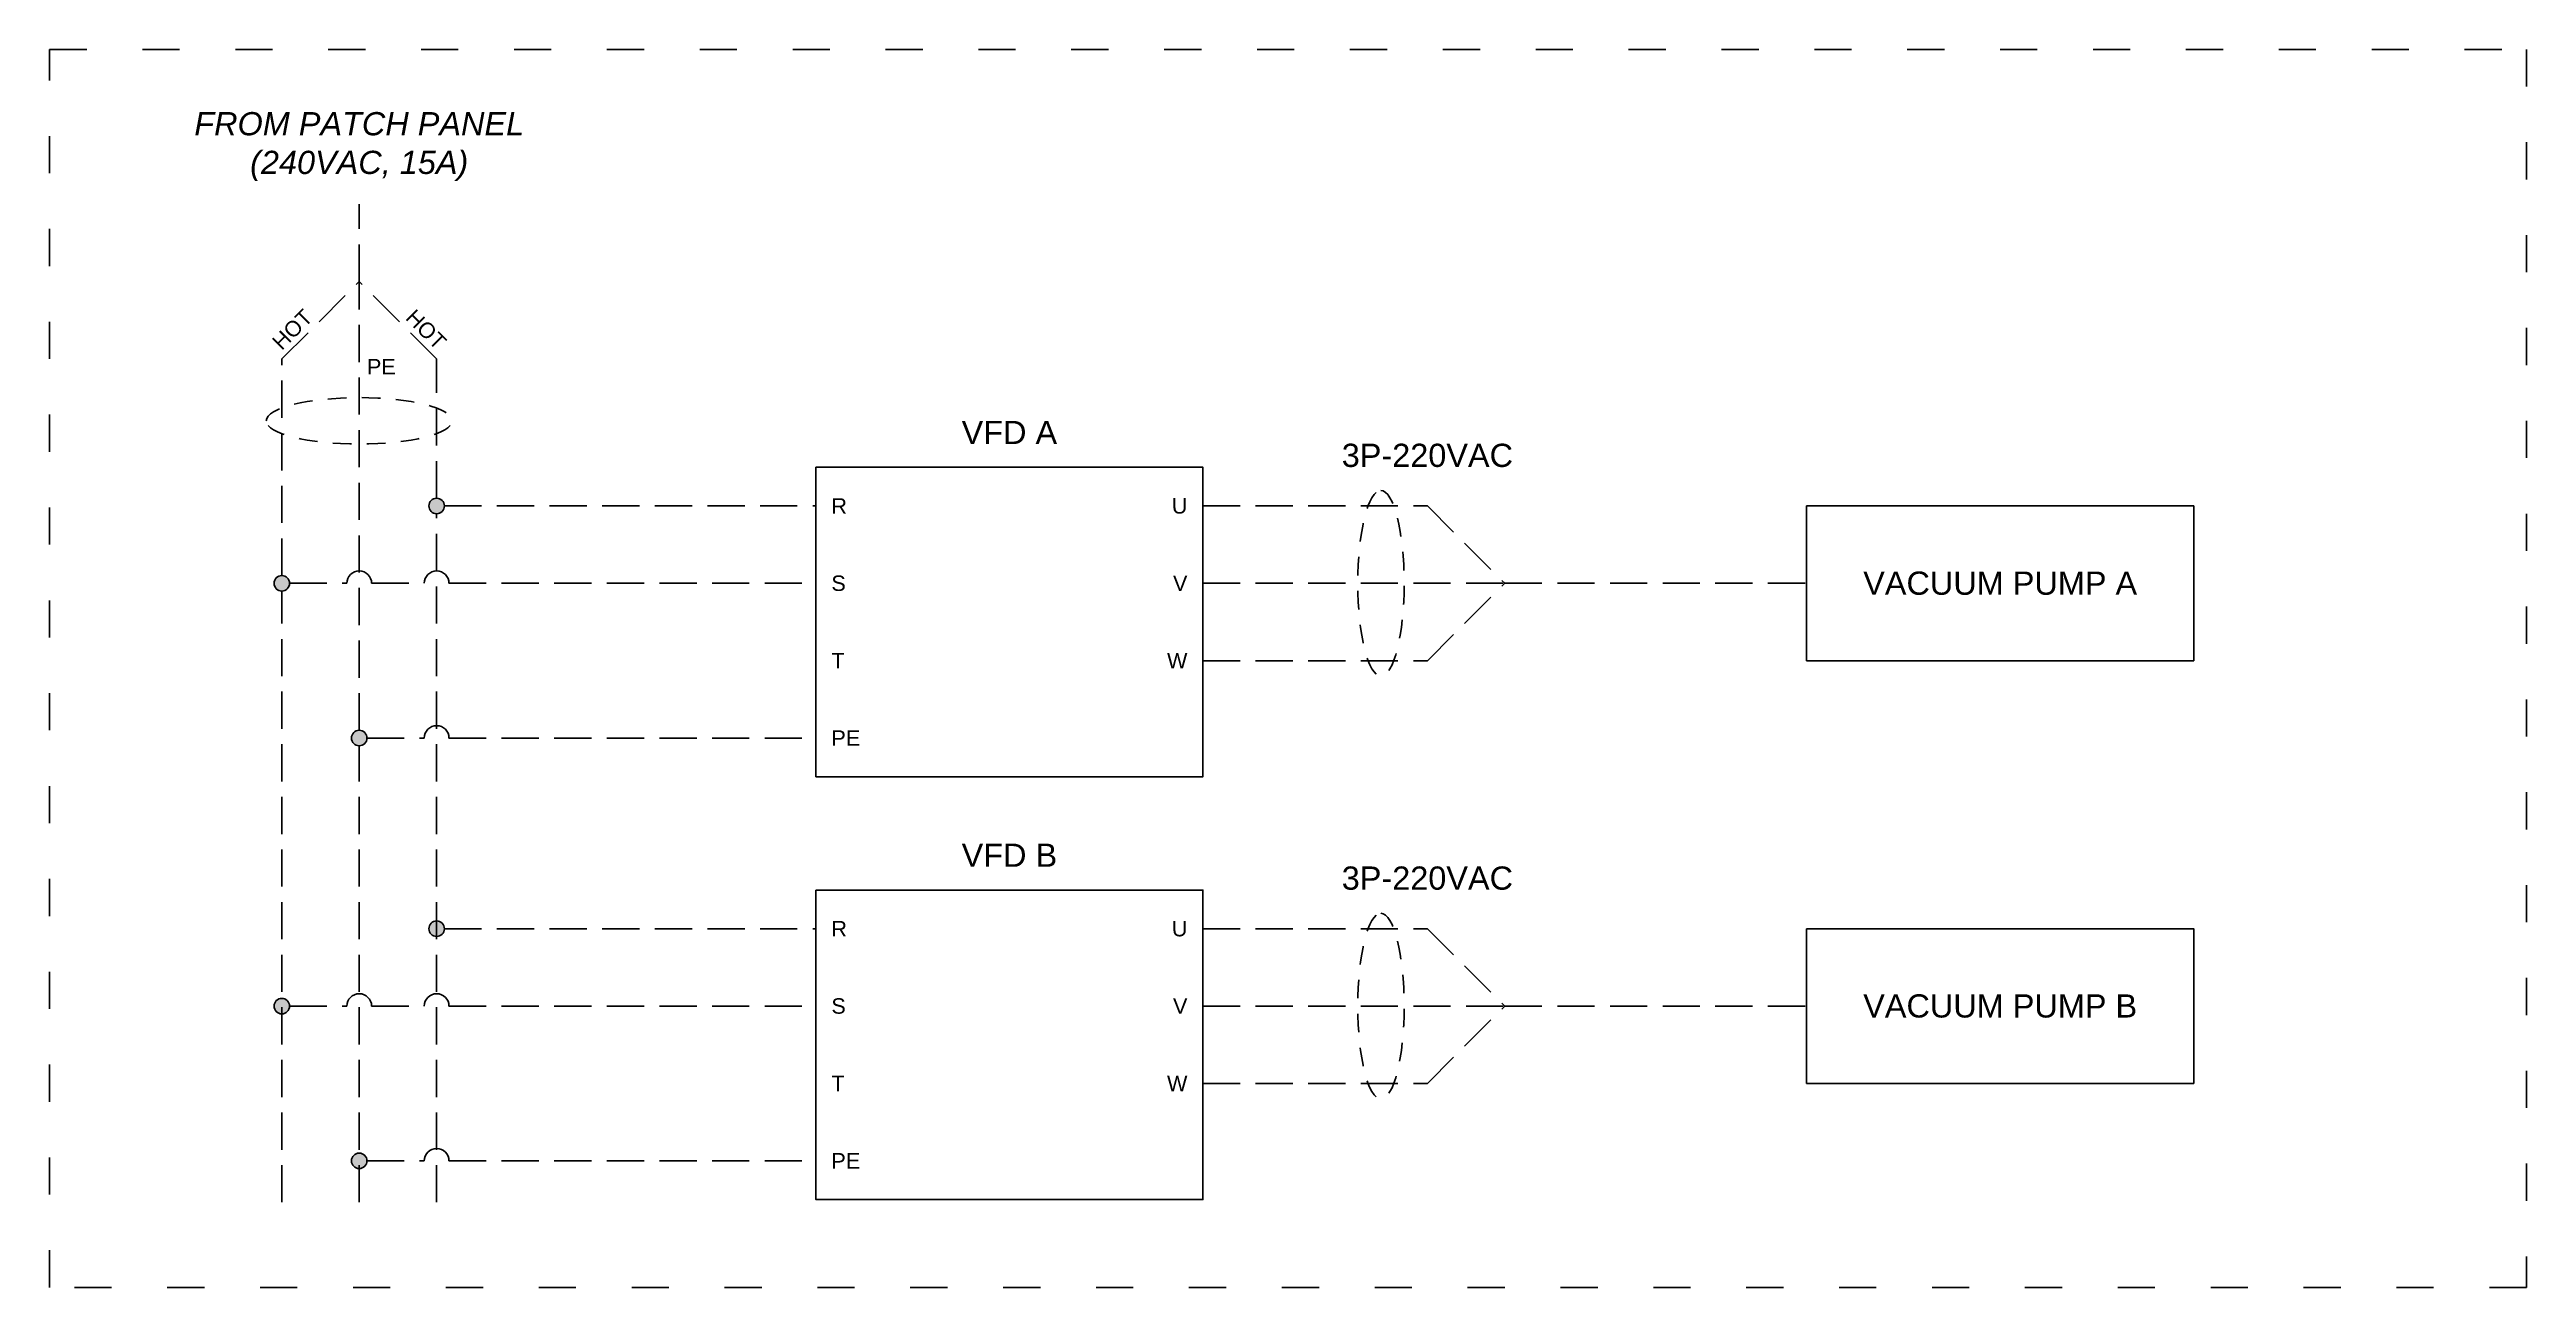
# Model space of a CAD drawing. Header units: inches. Extents: x -10 to 106, y 10 to 28.
# Drawn here: x 30.14 to 46.14, y 9.62 to 17.62 of the extents above; entities that cross this region are included whole.
import ezdxf

# ---------------------------------------------------------------- set-up
doc = ezdxf.new("R2010")
doc.units = ezdxf.units.IN
doc.header["$MEASUREMENT"] = 0
doc.linetypes.add('ACAD_ISO02W100', pattern=[15, 12, -3])
doc.linetypes.add('ACAD_ISO03W100', pattern=[30, 12, -18])
doc.styles.get("Standard").update_dxf_attribs({"font": 'arial.ttf'})

msp = doc.modelspace()

# ---------------------------------------------------------------- texts
at = {"linetype": 'ACAD_ISO02W100', "ltscale": 0.02, "char_height": 0.15}
for s, width, heights, insert, attachment_point in [('{\\fArial|b0|i1|c0|p34;FROM PATCH PANEL (240VAC, 15A)}', 2.3635, [0], (32.145, 16.771), 8), ('VFD A', 2.10541, [0.15], (36.345, 15.071), 8), ('VACUUM PUMP A', 2.10541, [0.15], (42.745, 14.171), 5), ('VFD B', 2.10541, [0], (36.345, 12.339), 8), ('VACUUM PUMP B', 2.10541, [0.15], (42.745, 11.439), 5)]:
    msp.add_mtext_dynamic_manual_height_columns(s, width=width, gutter_width=1, heights=heights, dxfattribs=dict(at, insert=insert, attachment_point=attachment_point))
at = {"color": 3, "char_height": 0.1, "width": 4.46392}
for insert, attachment_point, rotation in [((31.645, 15.671), 7, 45), ((32.645, 15.671), 9, 315)]:
    msp.add_mtext('{\\C256;HOT}', dxfattribs=dict(at, insert=insert, attachment_point=attachment_point, rotation=rotation))
at = {"color": 3, "insert": (32.195, 15.521), "char_height": 0.1, "width": 4.46392, "attachment_point": 7}
msp.add_mtext('{\\C256;PE}', dxfattribs=at)
at = {"color": 3}
for s, width, insert, char_height, attachment_point in [('{\\C256;3P-220VAC}', 2.71833, (39.045, 14.921), 0.15, 8), ('{\\C256;R}', 1.47407, (35.195, 14.671), 0.1, 4), ('{\\C256;U}', 1.47407, (37.495, 14.671), 0.1, 6), ('{\\C256;S}', 1.47407, (35.195, 14.171), 0.1, 4), ('{\\C256;V}', 1.47407, (37.495, 14.171), 0.1, 6), ('{\\C256;T}', 1.47407, (35.195, 13.671), 0.1, 4), ('{\\C256;W}', 1.47407, (37.495, 13.671), 0.1, 6), ('{\\C256;PE}', 1.47407, (35.195, 13.171), 0.1, 4), ('{\\C256;3P-220VAC}', 2.71833, (39.045, 12.189), 0.15, 8), ('{\\C256;R}', 1.47407, (35.195, 11.939), 0.1, 4), ('{\\C256;U}', 1.47407, (37.495, 11.939), 0.1, 6), ('{\\C256;S}', 1.47407, (35.195, 11.439), 0.1, 4), ('{\\C256;V}', 1.47407, (37.495, 11.439), 0.1, 6), ('{\\C256;T}', 1.47407, (35.195, 10.939), 0.1, 4), ('{\\C256;W}', 1.47407, (37.495, 10.939), 0.1, 6), ('{\\C256;PE}', 1.47407, (35.195, 10.439), 0.1, 4)]:
    msp.add_mtext_dynamic_manual_height_columns(s, width=width, gutter_width=1, heights=[0], dxfattribs=dict(at, insert=insert, char_height=char_height, attachment_point=attachment_point))

# ---------------------------------------------------------------- hatches: boundary and pattern name
h = msp.add_hatch(color=1)
h.dxf.hatch_style = 1
h.paths.add_polyline_path([(32.595, 14.671, 1), (32.695, 14.671, 1)])
h.paths.add_polyline_path([(31.695, 14.171, 1), (31.595, 14.171, 1)])
h.paths.add_polyline_path([(32.195, 13.171, 1), (32.095, 13.171, 1)])
h = msp.add_hatch(color=1)
h.dxf.hatch_style = 1
h.paths.add_polyline_path([(32.695, 11.939, 1), (32.595, 11.939, 1)])
h.paths.add_polyline_path([(31.695, 11.439, 1), (31.595, 11.439, 1)])
h.paths.add_polyline_path([(32.195, 10.439, 1), (32.095, 10.439, 1)])

# ---------------------------------------------------------------- linework, layer by layer
at = {"color": 1, "linetype": 'ACAD_ISO02W100', "ltscale": 0.02}
for p, q in [((32.145, 16.121), (32.145, 16.621)), ((31.645, 15.621), (32.145, 16.121)), ((32.645, 15.621), (32.145, 16.121)), ((32.145, 13.221), (32.145, 16.121)), ((31.645, 14.221), (31.645, 15.621)), ((32.645, 14.721), (32.645, 15.621)), ((32.645, 10.171), (32.645, 14.621)), ((32.695, 14.671), (35.095, 14.671)), ((37.595, 14.671), (39.045, 14.671)), ((39.045, 14.671), (39.545, 14.171)), ((31.645, 10.171), (31.645, 14.121)), ((31.695, 14.171), (32.065, 14.171)), ((32.225, 14.171), (32.565, 14.171)), ((32.725, 14.171), (35.095, 14.171)), ((37.595, 14.171), (39.545, 14.171)), ((39.045, 13.671), (39.545, 14.171)), ((39.545, 14.171), (41.495, 14.171)), ((37.595, 13.671), (39.045, 13.671)), ((32.145, 10.171), (32.145, 13.121)), ((32.195, 13.171), (32.565, 13.171)), ((32.725, 13.171), (35.095, 13.171)), ((32.695, 11.939), (35.095, 11.939)), ((37.595, 11.939), (39.045, 11.939)), ((39.045, 11.939), (39.545, 11.439)), ((31.695, 11.439), (32.065, 11.439)), ((32.225, 11.439), (32.565, 11.439)), ((32.725, 11.439), (35.095, 11.439)), ((37.595, 11.439), (39.545, 11.439)), ((39.045, 10.939), (39.545, 11.439)), ((39.545, 11.439), (41.495, 11.439)), ((37.595, 10.939), (39.045, 10.939)), ((32.195, 10.439), (32.565, 10.439)), ((32.725, 10.439), (35.095, 10.439))]:
    msp.add_line(p, q, dxfattribs=at)
for p, q in [((35.095, 14.921), (35.095, 14.671)), ((37.595, 14.671), (37.595, 14.171)), ((35.095, 14.171), (35.095, 13.671)), ((35.095, 13.671), (35.095, 13.171)), ((35.095, 12.189), (35.095, 11.939)), ((37.595, 11.939), (37.595, 11.439)), ((35.095, 11.439), (35.095, 10.939)), ((35.095, 10.939), (35.095, 10.439))]:
    msp.add_line(p, q)
at = {"linetype": 'ACAD_ISO03W100', "ltscale": 0.02}
msp.add_lwpolyline([(30.145, 17.621), (46.145, 17.621), (46.145, 9.621), (30.145, 9.621)], close=True, dxfattribs=at)
for points in [[(35.095, 14.921), (37.595, 14.921), (37.595, 12.921), (35.095, 12.921)], [(41.495, 14.671), (43.995, 14.671), (43.995, 13.671), (41.495, 13.671)], [(35.095, 12.189), (37.595, 12.189), (37.595, 10.189), (35.095, 10.189)], [(41.495, 11.939), (43.995, 11.939), (43.995, 10.939), (41.495, 10.939)]]:
    msp.add_lwpolyline(points, close=True)
at = {"color": 1}
for centre in [(32.645, 14.671), (31.645, 14.171), (32.145, 13.171), (32.645, 11.939), (31.645, 11.439), (32.145, 10.439)]:
    msp.add_circle(centre, 0.05, dxfattribs=at)
for centre in [(32.145, 14.171), (32.645, 14.171), (32.645, 13.171), (32.145, 11.439), (32.645, 11.439), (32.645, 10.439)]:
    msp.add_arc(centre, 0.08, 0, 180, dxfattribs=at)
at = {"linetype": 'ACAD_ISO02W100', "ltscale": 0.01}
for centre, major_axis in [((32.145, 15.221), (-0.6, 0)), ((38.745, 14.171), (0, 0.6)), ((38.745, 11.439), (0, 0.6))]:
    msp.add_ellipse(centre, major_axis=major_axis, ratio=0.25, dxfattribs=at)

msp.set_redraw_order([(e.dxf.handle, doc.entitydb.next_handle()) for e in msp.query("TEXT MTEXT ATTDEF DIMENSION ARC_DIMENSION")])  # texts and dimensions are drawn at this point

doc.saveas('drawing.dxf')
